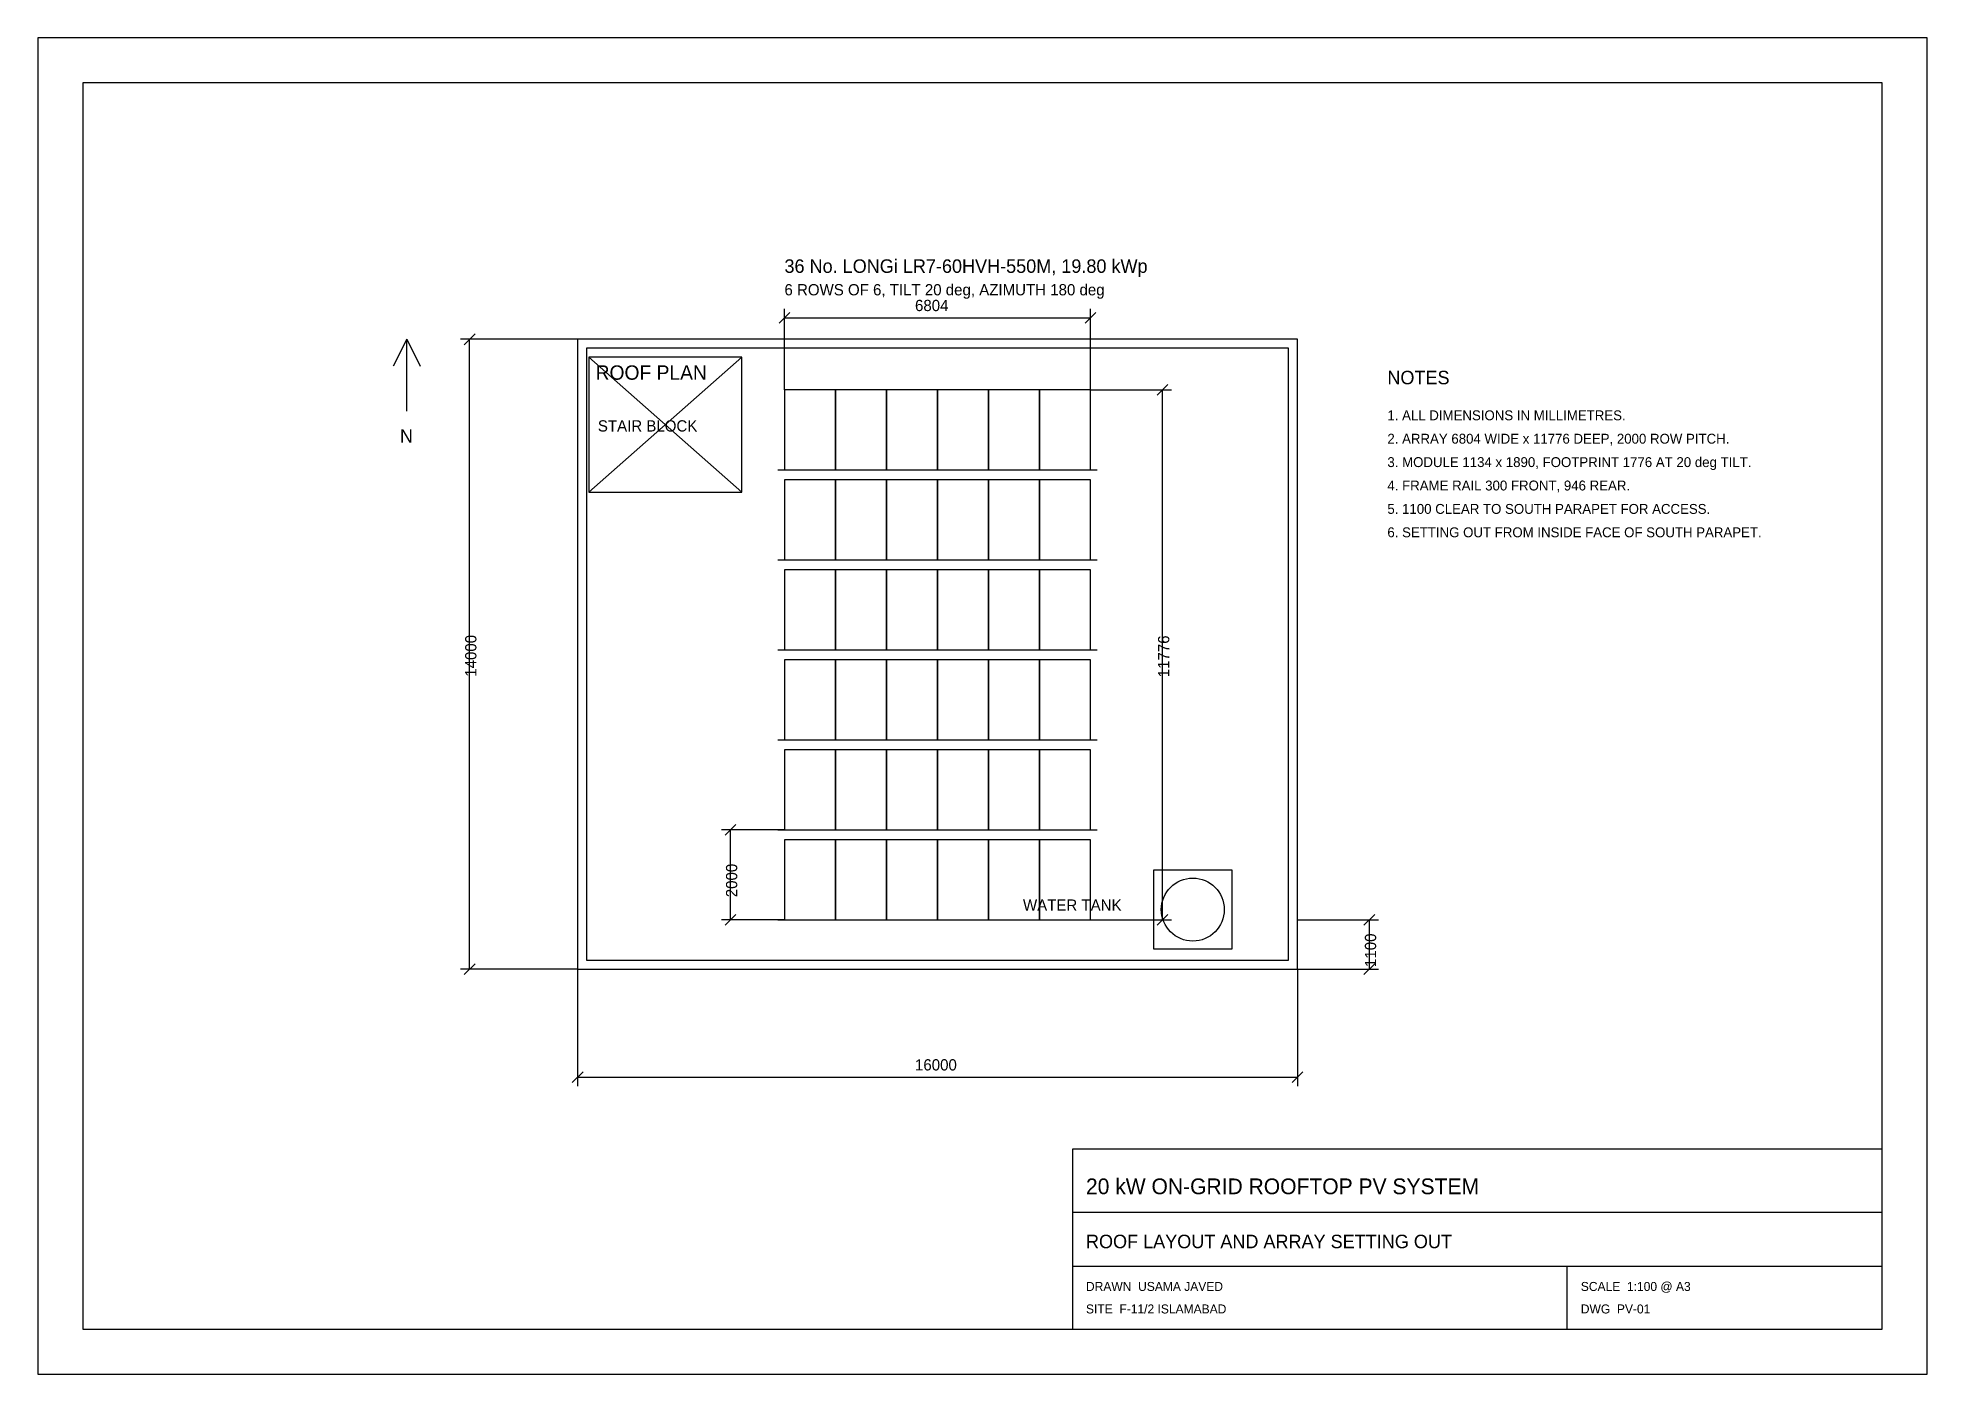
# Model space of a CAD drawing. Header units: millimetres. Extents: x 0 to 92000, y 0 to 29700.
# Drawn here: x 0 to 42000, y 0 to 29700 of the extents above; entities that cross this region are included whole.
import ezdxf

# ---------------------------------------------------------------- set-up
doc = ezdxf.new("R2010")
doc.units = ezdxf.units.MM
for name, color, linetype in [('00-BORDER', 7, 'CONTINUOUS'), ('02-PARAPET', 9, 'CONTINUOUS'), ('03-PV-MODULE', 5, 'CONTINUOUS'), ('04-PV-FRAME', 4, 'CONTINUOUS'), ('05-SERVICES', 6, 'CONTINUOUS'), ('06-DIMS', 2, 'CONTINUOUS'), ('07-TEXT', 7, 'CONTINUOUS')]:
    doc.layers.add(name, color=color, linetype=linetype)

msp = doc.modelspace()

# ---------------------------------------------------------------- texts
at = {"layer": '06-DIMS'}
for s, p in [('6804', (19500, 23626)), ('16000', (19500, 6750))]:
    msp.add_text(s, height=250, dxfattribs=at).set_placement(p)
for s, p in [('14000', (9750, 15500)), ('11776', (25152, 15488)), ('2000', (15548, 10600)), ('1100', (29750, 9050))]:
    msp.add_text(s, height=250, rotation=90, dxfattribs=at).set_placement(p)
at = {"layer": '07-TEXT'}
for s, height, p in [('36 No. LONGi LR7-60HVH-550M, 19.80 kWp', 300, (16598, 24476)), ('6 ROWS OF 6, TILT 20 deg, AZIMUTH 180 deg', 250, (16598, 23976)), ('ROOF PLAN', 320, (12400, 22100)), ('NOTES', 300, (30000, 22000)), ('1. ALL DIMENSIONS IN MILLIMETRES.', 220, (30000, 21200)), ('N', 300, (8050, 20700)), ('STAIR BLOCK', 250, (12450, 20950)), ('2. ARRAY 6804 WIDE x 11776 DEEP, 2000 ROW PITCH.', 220, (30000, 20680)), ('3. MODULE 1134 x 1890, FOOTPRINT 1776 AT 20 deg TILT.', 220, (30000, 20160)), ('4. FRAME RAIL 300 FRONT, 946 REAR.', 220, (30000, 19640)), ('5. 1100 CLEAR TO SOUTH PARAPET FOR ACCESS.', 220, (30000, 19120)), ('6. SETTING OUT FROM INSIDE FACE OF SOUTH PARAPET.', 220, (30000, 18600)), ('WATER TANK', 250, (21900, 10300)), ('20 kW ON-GRID ROOFTOP PV SYSTEM', 350, (23300, 4000)), ('ROOF LAYOUT AND ARRAY SETTING OUT', 300, (23300, 2800)), ('DRAWN  USAMA JAVED', 200, (23300, 1850)), ('SCALE  1:100 @ A3', 200, (34300, 1850)), ('SITE  F-11/2 ISLAMABAD', 200, (23300, 1350)), ('DWG  PV-01', 200, (34300, 1350))]:
    msp.add_text(s, height=height, dxfattribs=at).set_placement(p)

# ---------------------------------------------------------------- linework, layer by layer
at = {"layer": '00-BORDER'}
for p, q in [((42000, 29700), (0, 29700)), ((0, 29700), (0, 0)), ((42000, 0), (42000, 29700)), ((41000, 28700), (1000, 28700)), ((1000, 28700), (1000, 1000)), ((41000, 1000), (41000, 28700)), ((41000, 5000), (23000, 5000)), ((23000, 5000), (23000, 1000)), ((41000, 1000), (41000, 5000)), ((23000, 3600), (41000, 3600)), ((23000, 2400), (41000, 2400)), ((34000, 1000), (34000, 2400)), ((1000, 1000), (41000, 1000)), ((23000, 1000), (41000, 1000)), ((0, 0), (42000, 0))]:
    msp.add_line(p, q, dxfattribs=at)
at = {"layer": '02-PARAPET'}
for p, q in [((28000, 23000), (12000, 23000)), ((12000, 23000), (12000, 9000)), ((27800, 22800), (12200, 22800)), ((12200, 22800), (12200, 9200)), ((27800, 9200), (27800, 22800)), ((28000, 9000), (28000, 23000)), ((12000, 9000), (28000, 9000)), ((12200, 9200), (27800, 9200))]:
    msp.add_line(p, q, dxfattribs=at)
at = {"layer": '03-PV-MODULE'}
for p, q in [((17732, 21876), (16598, 21876)), ((16598, 21876), (16598, 20100)), ((17732, 20100), (17732, 21876)), ((18866, 21876), (17732, 21876)), ((17732, 21876), (17732, 20100)), ((18866, 20100), (18866, 21876)), ((20000, 21876), (18866, 21876)), ((18866, 21876), (18866, 20100)), ((20000, 20100), (20000, 21876)), ((21134, 21876), (20000, 21876)), ((20000, 21876), (20000, 20100)), ((21134, 20100), (21134, 21876)), ((22268, 21876), (21134, 21876)), ((21134, 21876), (21134, 20100)), ((22268, 20100), (22268, 21876)), ((23402, 21876), (22268, 21876)), ((22268, 21876), (22268, 20100)), ((23402, 20100), (23402, 21876)), ((16598, 20100), (17732, 20100)), ((17732, 19876), (16598, 19876)), ((16598, 19876), (16598, 18100)), ((17732, 20100), (18866, 20100)), ((17732, 18100), (17732, 19876)), ((18866, 19876), (17732, 19876)), ((17732, 19876), (17732, 18100)), ((18866, 20100), (20000, 20100)), ((18866, 18100), (18866, 19876)), ((20000, 19876), (18866, 19876)), ((18866, 19876), (18866, 18100)), ((20000, 20100), (21134, 20100)), ((20000, 18100), (20000, 19876)), ((21134, 19876), (20000, 19876)), ((20000, 19876), (20000, 18100)), ((21134, 20100), (22268, 20100)), ((21134, 18100), (21134, 19876)), ((22268, 19876), (21134, 19876)), ((21134, 19876), (21134, 18100)), ((22268, 20100), (23402, 20100)), ((22268, 18100), (22268, 19876)), ((23402, 19876), (22268, 19876)), ((22268, 19876), (22268, 18100)), ((23402, 18100), (23402, 19876)), ((16598, 18100), (17732, 18100)), ((17732, 18100), (18866, 18100)), ((18866, 18100), (20000, 18100)), ((20000, 18100), (21134, 18100)), ((21134, 18100), (22268, 18100)), ((22268, 18100), (23402, 18100)), ((17732, 17876), (16598, 17876)), ((16598, 17876), (16598, 16100)), ((17732, 16100), (17732, 17876)), ((18866, 17876), (17732, 17876)), ((17732, 17876), (17732, 16100)), ((18866, 16100), (18866, 17876)), ((20000, 17876), (18866, 17876)), ((18866, 17876), (18866, 16100)), ((20000, 16100), (20000, 17876)), ((21134, 17876), (20000, 17876)), ((20000, 17876), (20000, 16100)), ((21134, 16100), (21134, 17876)), ((22268, 17876), (21134, 17876)), ((21134, 17876), (21134, 16100)), ((22268, 16100), (22268, 17876)), ((23402, 17876), (22268, 17876)), ((22268, 17876), (22268, 16100)), ((23402, 16100), (23402, 17876)), ((16598, 16100), (17732, 16100)), ((17732, 16100), (18866, 16100)), ((18866, 16100), (20000, 16100)), ((20000, 16100), (21134, 16100)), ((21134, 16100), (22268, 16100)), ((22268, 16100), (23402, 16100)), ((17732, 15876), (16598, 15876)), ((16598, 15876), (16598, 14100)), ((17732, 14100), (17732, 15876)), ((18866, 15876), (17732, 15876)), ((17732, 15876), (17732, 14100)), ((18866, 14100), (18866, 15876)), ((20000, 15876), (18866, 15876)), ((18866, 15876), (18866, 14100)), ((20000, 14100), (20000, 15876)), ((21134, 15876), (20000, 15876)), ((20000, 15876), (20000, 14100)), ((21134, 14100), (21134, 15876)), ((22268, 15876), (21134, 15876)), ((21134, 15876), (21134, 14100)), ((22268, 14100), (22268, 15876)), ((23402, 15876), (22268, 15876)), ((22268, 15876), (22268, 14100)), ((23402, 14100), (23402, 15876)), ((16598, 14100), (17732, 14100)), ((17732, 13876), (16598, 13876)), ((16598, 13876), (16598, 12100)), ((17732, 14100), (18866, 14100)), ((17732, 12100), (17732, 13876)), ((18866, 13876), (17732, 13876)), ((17732, 13876), (17732, 12100)), ((18866, 14100), (20000, 14100)), ((18866, 12100), (18866, 13876)), ((20000, 13876), (18866, 13876)), ((18866, 13876), (18866, 12100)), ((20000, 14100), (21134, 14100)), ((20000, 12100), (20000, 13876)), ((21134, 13876), (20000, 13876)), ((20000, 13876), (20000, 12100)), ((21134, 14100), (22268, 14100)), ((21134, 12100), (21134, 13876)), ((22268, 13876), (21134, 13876)), ((21134, 13876), (21134, 12100)), ((22268, 14100), (23402, 14100)), ((22268, 12100), (22268, 13876)), ((23402, 13876), (22268, 13876)), ((22268, 13876), (22268, 12100)), ((23402, 12100), (23402, 13876)), ((16598, 12100), (17732, 12100)), ((17732, 11876), (16598, 11876)), ((16598, 11876), (16598, 10100)), ((17732, 12100), (18866, 12100)), ((17732, 10100), (17732, 11876)), ((18866, 11876), (17732, 11876)), ((17732, 11876), (17732, 10100)), ((18866, 12100), (20000, 12100)), ((18866, 10100), (18866, 11876)), ((20000, 11876), (18866, 11876)), ((18866, 11876), (18866, 10100)), ((20000, 12100), (21134, 12100)), ((20000, 10100), (20000, 11876)), ((21134, 11876), (20000, 11876)), ((20000, 11876), (20000, 10100)), ((21134, 12100), (22268, 12100)), ((21134, 10100), (21134, 11876)), ((22268, 11876), (21134, 11876)), ((21134, 11876), (21134, 10100)), ((22268, 12100), (23402, 12100)), ((22268, 10100), (22268, 11876)), ((23402, 11876), (22268, 11876)), ((22268, 11876), (22268, 10100)), ((23402, 10100), (23402, 11876)), ((16598, 10100), (17732, 10100)), ((17732, 10100), (18866, 10100)), ((18866, 10100), (20000, 10100)), ((20000, 10100), (21134, 10100)), ((21134, 10100), (22268, 10100)), ((22268, 10100), (23402, 10100))]:
    msp.add_line(p, q, dxfattribs=at)
at = {"layer": '04-PV-FRAME'}
for p, q in [((16448, 20100), (23552, 20100)), ((16448, 18100), (23552, 18100)), ((16448, 16100), (23552, 16100)), ((16448, 14100), (23552, 14100)), ((16448, 12100), (23552, 12100)), ((16448, 10100), (23552, 10100))]:
    msp.add_line(p, q, dxfattribs=at)
at = {"layer": '05-SERVICES'}
for p, q in [((15650, 22600), (12250, 22600)), ((12250, 22600), (12250, 19600)), ((12250, 19600), (15650, 22600)), ((12250, 22600), (15650, 19600)), ((15650, 19600), (15650, 22600)), ((12250, 19600), (15650, 19600)), ((26550, 11200), (24800, 11200)), ((24800, 11200), (24800, 9450)), ((26550, 9450), (26550, 11200)), ((24800, 9450), (26550, 9450))]:
    msp.add_line(p, q, dxfattribs=at)
msp.add_circle((25675, 10325), 700, dxfattribs=at)
at = {"layer": '06-DIMS'}
for p, q in [((16478, 23356), (16718, 23596)), ((16598, 21876), (16598, 23676)), ((23282, 23356), (23522, 23596)), ((23402, 21876), (23402, 23676)), ((9480, 22880), (9720, 23120)), ((16598, 23476), (23402, 23476)), ((12000, 23000), (9400, 23000)), ((9600, 9000), (9600, 23000)), ((23402, 21876), (25202, 21876)), ((24882, 21756), (25122, 21996)), ((25002, 10100), (25002, 21876)), ((15278, 11980), (15518, 12220)), ((16598, 12100), (15198, 12100)), ((15398, 10100), (15398, 12100)), ((16598, 10100), (15198, 10100)), ((15278, 9980), (15518, 10220)), ((23402, 10100), (25202, 10100)), ((24882, 9980), (25122, 10220)), ((28000, 10100), (29800, 10100)), ((29480, 9980), (29720, 10220)), ((29600, 9000), (29600, 10100)), ((12000, 9000), (9400, 9000)), ((9480, 8880), (9720, 9120)), ((12000, 9000), (12000, 6400)), ((28000, 9000), (28000, 6400)), ((28000, 9000), (29800, 9000)), ((29480, 8880), (29720, 9120)), ((11880, 6480), (12120, 6720)), ((27880, 6480), (28120, 6720)), ((12000, 6600), (28000, 6600))]:
    msp.add_line(p, q, dxfattribs=at)
at = {"layer": '07-TEXT'}
for p, q in [((8200, 23000), (7900, 22400)), ((8200, 21400), (8200, 23000)), ((8200, 23000), (8500, 22400))]:
    msp.add_line(p, q, dxfattribs=at)

msp.set_redraw_order([(e.dxf.handle, doc.entitydb.next_handle()) for e in msp.query("TEXT MTEXT ATTDEF DIMENSION ARC_DIMENSION")])  # texts and dimensions are drawn at this point

doc.saveas('drawing.dxf')
